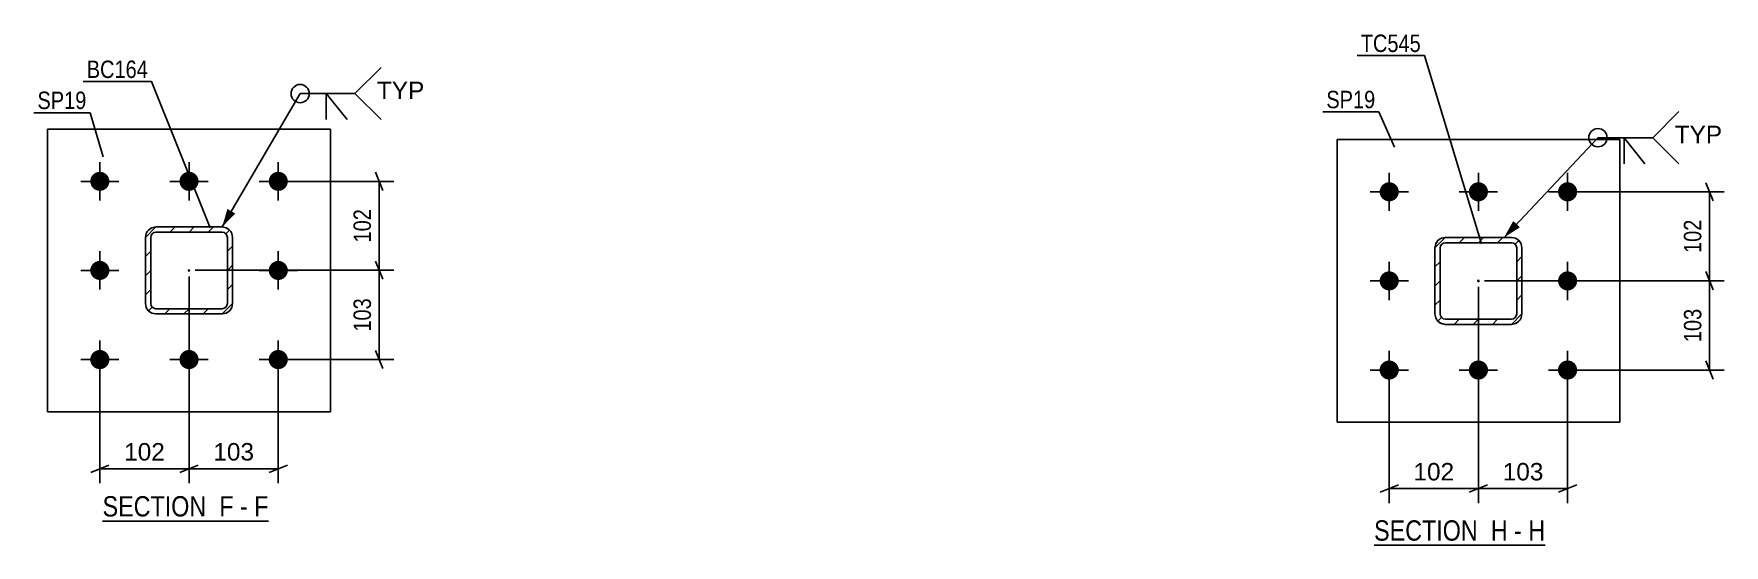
# Model space of a CAD drawing. Header units: millimetres. Extents: x -2250 to 594, y 0 to 1057.
# Drawn here: x -2250.4 to -1972.9, y 448.9 to 533 of the extents above; entities that cross this region are included whole.
import ezdxf

# ---------------------------------------------------------------- set-up
doc = ezdxf.new("R2010")
doc.units = ezdxf.units.MM
doc.linetypes.add('DXK_LINE_DOT2', pattern=[3.9198, 1.9599, -1.9599])
doc.linetypes.add('DXK_LINE_DOT3', pattern=[5.9187, 2.979, -0.9799, 0.9799, -0.9799])
doc.styles.add('Arial', font='ARIAL.TTF', dxfattribs={"height": 0.2})
doc.styles.add('Arial Narrow', font='ARIALN.TTF', dxfattribs={"height": 0.2})

# ---------------------------------------------------------------- blocks, each defined once
blk = doc.blocks.new('Unknown-761553754-16 - 1712')
at = {"color": 6, "linetype": 'Continuous'}
blk.add_line((-2239.12, 452.89), (-2211.9, 452.89), dxfattribs=at)
at = {"color": 0, "linetype": 'Continuous'}
blk.add_wipeout([(-2221.01, 453.64), (-2221.01, 457.14), (-2239.12, 457.14), (-2239.12, 453.64)], dxfattribs=at)
at = {"color": 7, "linetype": 'Continuous', "style": 'Arial Narrow'}
blk.add_text('SECTION ', height=3.34, dxfattribs=at).set_placement((-2239.12, 453.64))
at = {"color": 0, "linetype": 'Continuous'}
blk.add_wipeout([(-2217.62, 453.64), (-2217.62, 457.14), (-2219.96, 457.14), (-2219.96, 453.64)], dxfattribs=at)
blk.add_wipeout([(-2215.29, 453.64), (-2215.29, 457.14), (-2216.57, 457.14), (-2216.57, 453.64)], dxfattribs=at)
at = {"color": 7, "linetype": 'Continuous', "style": 'Arial Narrow'}
blk.add_text('F', height=3.34, dxfattribs=at).set_placement((-2219.96, 453.64))
at = {"color": 0, "linetype": 'Continuous'}
blk.add_wipeout([(-2211.9, 453.64), (-2211.9, 457.14), (-2214.24, 457.14), (-2214.24, 453.64)], dxfattribs=at)
at = {"color": 7, "linetype": 'Continuous', "style": 'Arial Narrow'}
for s, p in [('-', (-2216.57, 453.64)), ('F', (-2214.24, 453.64))]:
    blk.add_text(s, height=3.34, dxfattribs=at).set_placement(p)
blk = doc.blocks.new('Unknown-761553754-17 - 1375')
at = {"color": 6, "linetype": 'Continuous'}
blk.add_line((-2030.41, 448.92), (-2002.34, 448.92), dxfattribs=at)
at = {"color": 0, "linetype": 'Continuous'}
blk.add_wipeout([(-2012.3, 449.67), (-2012.3, 453.17), (-2030.41, 453.17), (-2030.41, 449.67)], dxfattribs=at)
at = {"color": 7, "linetype": 'Continuous', "style": 'Arial Narrow'}
blk.add_text('SECTION ', height=3.34, dxfattribs=at).set_placement((-2030.41, 449.67))
at = {"color": 0, "linetype": 'Continuous'}
blk.add_wipeout([(-2008.48, 449.67), (-2008.48, 453.17), (-2011.25, 453.17), (-2011.25, 449.67)], dxfattribs=at)
blk.add_wipeout([(-2006.15, 449.67), (-2006.15, 453.17), (-2007.43, 453.17), (-2007.43, 449.67)], dxfattribs=at)
at = {"color": 7, "linetype": 'Continuous', "style": 'Arial Narrow'}
blk.add_text('H', height=3.34, dxfattribs=at).set_placement((-2011.25, 449.67))
at = {"color": 0, "linetype": 'Continuous'}
blk.add_wipeout([(-2002.34, 449.67), (-2002.34, 453.17), (-2005.1, 453.17), (-2005.1, 449.67)], dxfattribs=at)
at = {"color": 7, "linetype": 'Continuous', "style": 'Arial Narrow'}
for s, p in [('H', (-2005.1, 449.67)), ('-', (-2007.43, 449.67))]:
    blk.add_text(s, height=3.34, dxfattribs=at).set_placement(p)
blk = doc.blocks.new('Part-761553754-1853 - 1712')
at = {"color": 2, "linetype": 'Continuous'}
for p, q in [((-2201.71, 517.28), (-2248.14, 517.28)), ((-2248.14, 517.28), (-2248.14, 470.85)), ((-2201.71, 517.28), (-2201.71, 470.85)), ((-2201.71, 470.85), (-2248.14, 470.85))]:
    blk.add_line(p, q, dxfattribs=at)
blk = doc.blocks.new('Part-761553754-1865 - 1712')
at = {"linetype": 'Continuous'}
h = blk.add_hatch(dxfattribs=at)
h.set_pattern_fill('', scale=0.7, style=0, pattern_type=0)
h.set_pattern_definition([(45, (-2230.3559, 501.2108), (-1.57154, 1.57154), [])])
h.paths.add_polyline_path([(-2219.5, 501.21), (-2230.36, 501.21), (-2231.01, 501.08), (-2231.57, 500.71), (-2231.94, 500.15), (-2232.07, 499.5), (-2232.07, 488.64), (-2231.94, 487.98), (-2231.57, 487.43), (-2231.01, 487.06), (-2230.36, 486.93), (-2219.5, 486.93), (-2218.84, 487.06), (-2218.29, 487.43), (-2217.91, 487.98), (-2217.78, 488.64), (-2217.78, 499.5), (-2217.91, 500.15), (-2218.29, 500.71), (-2218.84, 501.08)])
h.paths.add_polyline_path([(-2218.71, 499.82), (-2218.64, 499.5), (-2218.64, 488.64), (-2218.71, 488.31), (-2218.89, 488.03), (-2219.17, 487.85), (-2219.5, 487.78), (-2230.36, 487.78), (-2230.68, 487.85), (-2230.96, 488.03), (-2231.15, 488.31), (-2231.21, 488.64), (-2231.21, 499.5), (-2231.15, 499.82), (-2230.96, 500.1), (-2230.68, 500.29), (-2230.36, 500.35), (-2219.5, 500.35), (-2219.17, 500.29), (-2218.89, 500.1)])
blk.add_hatch(color=30, dxfattribs=at).paths.add_polyline_path([(-2224.93, 493.97, -1), (-2224.93, 494.17, -1)])
at = {"color": 7, "linetype": 'DXK_LINE_DOT2'}
for p, q in [((-2232.07, 499.5), (-2231.94, 500.15)), ((-2232.07, 488.64), (-2232.07, 499.5)), ((-2231.15, 499.82), (-2231.21, 499.5)), ((-2231.21, 488.64), (-2231.21, 499.5)), ((-2230.96, 500.1), (-2231.15, 499.82)), ((-2231.01, 501.08), (-2230.36, 501.21)), ((-2230.68, 500.29), (-2230.96, 500.1)), ((-2230.36, 500.35), (-2230.68, 500.29)), ((-2230.36, 501.21), (-2219.5, 501.21)), ((-2230.36, 500.35), (-2219.5, 500.35)), ((-2219.5, 501.21), (-2218.84, 501.08)), ((-2219.17, 500.29), (-2219.5, 500.35)), ((-2218.89, 500.1), (-2219.17, 500.29)), ((-2218.71, 499.82), (-2218.89, 500.1)), ((-2218.64, 499.5), (-2218.71, 499.82)), ((-2218.64, 488.64), (-2218.64, 499.5)), ((-2217.91, 500.15), (-2217.78, 499.5)), ((-2217.78, 488.64), (-2217.78, 499.5)), ((-2231.94, 487.98), (-2232.07, 488.64)), ((-2231.21, 488.64), (-2231.15, 488.31)), ((-2218.71, 488.31), (-2218.64, 488.64)), ((-2217.78, 488.64), (-2217.91, 487.98)), ((-2231.15, 488.31), (-2230.96, 488.03)), ((-2230.36, 486.93), (-2231.01, 487.06)), ((-2230.96, 488.03), (-2230.68, 487.85)), ((-2230.68, 487.85), (-2230.36, 487.78)), ((-2230.36, 487.78), (-2219.5, 487.78)), ((-2230.36, 486.93), (-2219.5, 486.93)), ((-2219.5, 487.78), (-2219.17, 487.85)), ((-2218.84, 487.06), (-2219.5, 486.93)), ((-2219.17, 487.85), (-2218.89, 488.03)), ((-2218.89, 488.03), (-2218.71, 488.31))]:
    blk.add_line(p, q, dxfattribs=at)
at = {"color": 2, "linetype": 'Continuous'}
for p, q in [((-2231.94, 500.15), (-2232.07, 499.5)), ((-2232.07, 499.5), (-2232.07, 499.5)), ((-2232.07, 488.64), (-2232.07, 499.5)), ((-2231.21, 499.5), (-2231.15, 499.82)), ((-2231.21, 499.5), (-2231.21, 499.5)), ((-2231.21, 488.64), (-2231.21, 499.5)), ((-2231.15, 499.82), (-2230.96, 500.1)), ((-2230.36, 501.21), (-2231.01, 501.08)), ((-2230.96, 500.1), (-2230.68, 500.29)), ((-2230.68, 500.29), (-2230.36, 500.35)), ((-2230.36, 501.21), (-2230.36, 501.21)), ((-2230.36, 501.21), (-2219.5, 501.21)), ((-2230.36, 500.35), (-2230.36, 500.35)), ((-2230.36, 500.35), (-2219.5, 500.35)), ((-2219.5, 501.21), (-2219.5, 501.21)), ((-2218.84, 501.08), (-2219.5, 501.21)), ((-2219.5, 500.35), (-2219.5, 500.35)), ((-2219.5, 500.35), (-2219.17, 500.29)), ((-2219.17, 500.29), (-2218.89, 500.1)), ((-2218.89, 500.1), (-2218.71, 499.82)), ((-2218.71, 499.82), (-2218.64, 499.5)), ((-2218.64, 499.5), (-2218.64, 499.5)), ((-2218.64, 488.64), (-2218.64, 499.5)), ((-2217.78, 499.5), (-2217.91, 500.15)), ((-2217.78, 499.5), (-2217.78, 499.5)), ((-2217.78, 488.64), (-2217.78, 499.5)), ((-2232.07, 488.64), (-2232.07, 488.64)), ((-2232.07, 488.64), (-2231.94, 487.98)), ((-2231.21, 488.64), (-2231.21, 488.64)), ((-2231.15, 488.31), (-2231.21, 488.64)), ((-2218.64, 488.64), (-2218.71, 488.31)), ((-2218.64, 488.64), (-2218.64, 488.64)), ((-2217.91, 487.98), (-2217.78, 488.64)), ((-2217.78, 488.64), (-2217.78, 488.64)), ((-2230.96, 488.03), (-2231.15, 488.31)), ((-2231.01, 487.06), (-2230.36, 486.93)), ((-2230.68, 487.85), (-2230.96, 488.03)), ((-2230.36, 487.78), (-2230.68, 487.85)), ((-2230.36, 487.78), (-2230.36, 487.78)), ((-2230.36, 487.78), (-2219.5, 487.78)), ((-2230.36, 486.93), (-2230.36, 486.93)), ((-2230.36, 486.93), (-2219.5, 486.93)), ((-2219.17, 487.85), (-2219.5, 487.78)), ((-2219.5, 487.78), (-2219.5, 487.78)), ((-2219.5, 486.93), (-2218.84, 487.06)), ((-2219.5, 486.93), (-2219.5, 486.93)), ((-2218.89, 488.03), (-2219.17, 487.85)), ((-2218.71, 488.31), (-2218.89, 488.03))]:
    blk.add_line(p, q, dxfattribs=at)
at = {"color": 7, "linetype": 'DXK_LINE_DOT3'}
blk.add_line((-2224.93, 494.07), (-2224.93, 494.07), dxfattribs=at)
at = {"color": 30, "linetype": 'DXK_LINE_DOT3'}
blk.add_line((-2224.93, 494.07), (-2224.93, 494.07), dxfattribs=at)
at = {"color": 30, "linetype": 'Continuous'}
blk.add_circle((-2224.93, 494.07), 0.1, dxfattribs=at)
at = {"color": 7, "linetype": 'DXK_LINE_DOT2'}
for centre, start, end in [((-2230.36, 499.5), 112.5008, 157.5008), ((-2219.5, 499.5), 22.5008, 67.5008), ((-2230.36, 488.64), 202.5008, 247.5008), ((-2219.5, 488.64), 292.5008, 337.5008)]:
    blk.add_arc(centre, 1.71, start, end, dxfattribs=at)
at = {"color": 2, "linetype": 'Continuous'}
for centre, start, end in [((-2230.36, 499.5), 112.5008, 157.5008), ((-2219.5, 499.5), 22.5008, 67.5008), ((-2230.36, 488.64), 202.5008, 247.5008), ((-2219.5, 488.64), 292.5008, 337.5008)]:
    blk.add_arc(centre, 1.71, start, end, dxfattribs=at)
blk = doc.blocks.new('Bolt-761553754-1889 - 1712')
at = {"linetype": 'Continuous'}
for points in [[(-2239.57, 507.14, -1), (-2239.57, 510.28, -1)], [(-2224.93, 507.14, -1), (-2224.93, 510.28, -1)], [(-2210.28, 507.14, -1), (-2210.28, 510.28, -1)], [(-2239.57, 492.5, -1), (-2239.57, 495.64, -1)], [(-2210.28, 492.5, -1), (-2210.28, 495.64, -1)], [(-2239.57, 477.85, -1), (-2239.57, 481, -1)], [(-2224.93, 477.85, -1), (-2224.93, 481, -1)], [(-2210.28, 477.85, -1), (-2210.28, 481, -1)]]:
    blk.add_hatch(color=1, dxfattribs=at).paths.add_polyline_path(points)
at = {"color": 1, "linetype": 'Continuous'}
for p, q in [((-2239.57, 511.85), (-2239.57, 505.57)), ((-2224.93, 511.85), (-2224.93, 505.57)), ((-2210.28, 511.85), (-2210.28, 505.57)), ((-2236.43, 508.71), (-2242.71, 508.71)), ((-2221.78, 508.71), (-2228.07, 508.71)), ((-2207.14, 508.71), (-2213.43, 508.71)), ((-2239.57, 497.21), (-2239.57, 490.92)), ((-2210.28, 497.21), (-2210.28, 490.93)), ((-2236.43, 494.07), (-2242.71, 494.07)), ((-2207.14, 494.07), (-2213.43, 494.07)), ((-2239.57, 482.57), (-2239.57, 476.28)), ((-2224.93, 482.57), (-2224.93, 476.28)), ((-2210.28, 482.57), (-2210.28, 476.28)), ((-2236.43, 479.42), (-2242.71, 479.42)), ((-2221.78, 479.43), (-2228.07, 479.43)), ((-2207.14, 479.43), (-2213.43, 479.43))]:
    blk.add_line(p, q, dxfattribs=at)
blk = doc.blocks.new('Part-761553754-1522 - 1375')
at = {"linetype": 'Continuous'}
h = blk.add_hatch(dxfattribs=at)
h.set_pattern_fill('', scale=0.7, style=0, pattern_type=0)
h.set_pattern_definition([(45, (-2018.7178, 499.4912), (-1.57154, 1.57154), [])])
h.paths.add_polyline_path([(-2007.86, 499.49), (-2018.72, 499.49), (-2019.37, 499.36), (-2019.93, 498.99), (-2020.3, 498.43), (-2020.43, 497.78), (-2020.43, 486.92), (-2020.3, 486.26), (-2019.93, 485.71), (-2019.37, 485.34), (-2018.72, 485.21), (-2007.86, 485.21), (-2007.2, 485.34), (-2006.65, 485.71), (-2006.28, 486.26), (-2006.15, 486.92), (-2006.15, 497.78), (-2006.28, 498.43), (-2006.65, 498.99), (-2007.2, 499.36)])
h.paths.add_polyline_path([(-2007.07, 498.11), (-2007, 497.78), (-2007, 486.92), (-2007.07, 486.59), (-2007.25, 486.31), (-2007.53, 486.13), (-2007.86, 486.06), (-2018.72, 486.06), (-2019.05, 486.13), (-2019.32, 486.31), (-2019.51, 486.59), (-2019.57, 486.92), (-2019.57, 497.78), (-2019.51, 498.1), (-2019.32, 498.38), (-2019.05, 498.57), (-2018.72, 498.63), (-2007.86, 498.63), (-2007.53, 498.57), (-2007.25, 498.38)])
blk.add_hatch(color=30, dxfattribs=at).paths.add_polyline_path([(-2013.29, 492.25, -1), (-2013.29, 492.45, -1)])
at = {"color": 7, "linetype": 'DXK_LINE_DOT2'}
for p, q in [((-2019.37, 499.36), (-2018.72, 499.49)), ((-2018.72, 499.49), (-2007.86, 499.49)), ((-2007.86, 499.49), (-2007.2, 499.36)), ((-2020.43, 497.78), (-2020.3, 498.43)), ((-2020.43, 486.92), (-2020.43, 497.78)), ((-2019.51, 498.1), (-2019.57, 497.78)), ((-2019.57, 486.92), (-2019.57, 497.78)), ((-2019.32, 498.38), (-2019.51, 498.1)), ((-2019.05, 498.57), (-2019.32, 498.38)), ((-2018.72, 498.63), (-2019.05, 498.57)), ((-2018.72, 498.63), (-2007.86, 498.63)), ((-2007.53, 498.57), (-2007.86, 498.63)), ((-2007.25, 498.38), (-2007.53, 498.57)), ((-2007.07, 498.11), (-2007.25, 498.38)), ((-2007, 497.78), (-2007.07, 498.11)), ((-2007, 486.92), (-2007, 497.78)), ((-2006.28, 498.43), (-2006.15, 497.78)), ((-2006.15, 486.92), (-2006.15, 497.78)), ((-2020.3, 486.26), (-2020.43, 486.92)), ((-2019.57, 486.92), (-2019.51, 486.59)), ((-2019.51, 486.59), (-2019.32, 486.31)), ((-2019.32, 486.31), (-2019.05, 486.13)), ((-2019.05, 486.13), (-2018.72, 486.06)), ((-2018.72, 486.06), (-2007.86, 486.06)), ((-2007.86, 486.06), (-2007.53, 486.13)), ((-2007.53, 486.13), (-2007.25, 486.31)), ((-2007.25, 486.31), (-2007.07, 486.59)), ((-2007.07, 486.59), (-2007, 486.92)), ((-2006.15, 486.92), (-2006.28, 486.26)), ((-2018.72, 485.21), (-2019.37, 485.34)), ((-2018.72, 485.21), (-2007.86, 485.21)), ((-2007.2, 485.34), (-2007.86, 485.21))]:
    blk.add_line(p, q, dxfattribs=at)
at = {"color": 2, "linetype": 'Continuous'}
for p, q in [((-2018.72, 499.49), (-2019.37, 499.36)), ((-2018.72, 499.49), (-2018.72, 499.49)), ((-2018.72, 499.49), (-2007.86, 499.49)), ((-2007.86, 499.49), (-2007.86, 499.49)), ((-2007.2, 499.36), (-2007.86, 499.49)), ((-2020.3, 498.43), (-2020.43, 497.78)), ((-2020.43, 497.78), (-2020.43, 497.78)), ((-2020.43, 486.92), (-2020.43, 497.78)), ((-2019.57, 497.78), (-2019.51, 498.1)), ((-2019.57, 497.78), (-2019.57, 497.78)), ((-2019.57, 486.92), (-2019.57, 497.78)), ((-2019.51, 498.1), (-2019.32, 498.38)), ((-2019.32, 498.38), (-2019.05, 498.57)), ((-2019.05, 498.57), (-2018.72, 498.63)), ((-2018.72, 498.63), (-2018.72, 498.63)), ((-2018.72, 498.63), (-2007.86, 498.63)), ((-2007.86, 498.63), (-2007.86, 498.63)), ((-2007.86, 498.63), (-2007.53, 498.57)), ((-2007.53, 498.57), (-2007.25, 498.38)), ((-2007.25, 498.38), (-2007.07, 498.11)), ((-2007.07, 498.11), (-2007, 497.78)), ((-2007, 497.78), (-2007, 497.78)), ((-2007, 486.92), (-2007, 497.78)), ((-2006.15, 497.78), (-2006.28, 498.43)), ((-2006.15, 497.78), (-2006.15, 497.78)), ((-2006.15, 486.92), (-2006.15, 497.78)), ((-2020.43, 486.92), (-2020.43, 486.92)), ((-2020.43, 486.92), (-2020.3, 486.26)), ((-2019.57, 486.92), (-2019.57, 486.92)), ((-2019.51, 486.59), (-2019.57, 486.92)), ((-2019.32, 486.31), (-2019.51, 486.59)), ((-2019.05, 486.13), (-2019.32, 486.31)), ((-2018.72, 486.06), (-2019.05, 486.13)), ((-2018.72, 486.06), (-2018.72, 486.06)), ((-2018.72, 486.06), (-2007.86, 486.06)), ((-2007.53, 486.13), (-2007.86, 486.06)), ((-2007.86, 486.06), (-2007.86, 486.06)), ((-2007.25, 486.31), (-2007.53, 486.13)), ((-2007.07, 486.59), (-2007.25, 486.31)), ((-2007, 486.92), (-2007.07, 486.59)), ((-2007, 486.92), (-2007, 486.92)), ((-2006.28, 486.26), (-2006.15, 486.92)), ((-2006.15, 486.92), (-2006.15, 486.92)), ((-2019.37, 485.34), (-2018.72, 485.21)), ((-2018.72, 485.21), (-2018.72, 485.21)), ((-2018.72, 485.21), (-2007.86, 485.21)), ((-2007.86, 485.21), (-2007.2, 485.34)), ((-2007.86, 485.21), (-2007.86, 485.21))]:
    blk.add_line(p, q, dxfattribs=at)
at = {"color": 7, "linetype": 'DXK_LINE_DOT3'}
blk.add_line((-2013.29, 492.35), (-2013.29, 492.35), dxfattribs=at)
at = {"color": 30, "linetype": 'DXK_LINE_DOT3'}
blk.add_line((-2013.29, 492.35), (-2013.29, 492.35), dxfattribs=at)
at = {"color": 30, "linetype": 'Continuous'}
blk.add_circle((-2013.29, 492.35), 0.1, dxfattribs=at)
at = {"color": 7, "linetype": 'DXK_LINE_DOT2'}
for centre, start, end in [((-2018.72, 497.78), 112.5008, 157.5008), ((-2007.86, 497.78), 22.5008, 67.5008), ((-2018.72, 486.92), 202.5008, 247.5008), ((-2007.86, 486.92), 292.5008, 337.5008)]:
    blk.add_arc(centre, 1.71, start, end, dxfattribs=at)
at = {"color": 2, "linetype": 'Continuous'}
for centre, start, end in [((-2018.72, 497.78), 112.5008, 157.5008), ((-2007.86, 497.78), 22.5008, 67.5008), ((-2018.72, 486.92), 202.5008, 247.5008), ((-2007.86, 486.92), 292.5008, 337.5008)]:
    blk.add_arc(centre, 1.71, start, end, dxfattribs=at)
blk = doc.blocks.new('Bolt-761553754-1602 - 1375')
at = {"linetype": 'Continuous'}
for points in [[(-2027.93, 505.42, -1), (-2027.93, 508.56, -1)], [(-2013.29, 505.42, -1), (-2013.29, 508.56, -1)], [(-1998.65, 505.42, -1), (-1998.65, 508.56, -1)], [(-2027.93, 490.78, -1), (-2027.93, 493.92, -1)], [(-1998.65, 490.78, -1), (-1998.65, 493.92, -1)], [(-2027.93, 476.13, -1), (-2027.93, 479.28, -1)], [(-2013.29, 476.13, -1), (-2013.29, 479.28, -1)], [(-1998.65, 476.13, -1), (-1998.65, 479.28, -1)]]:
    blk.add_hatch(color=1, dxfattribs=at).paths.add_polyline_path(points)
at = {"color": 1, "linetype": 'Continuous'}
for p, q in [((-2027.93, 510.13), (-2027.93, 503.85)), ((-2013.29, 510.13), (-2013.29, 503.85)), ((-1998.65, 510.13), (-1998.65, 503.85)), ((-2024.79, 506.99), (-2031.08, 506.99)), ((-2010.15, 506.99), (-2016.43, 506.99)), ((-1995.5, 506.99), (-2001.79, 506.99)), ((-2027.93, 495.49), (-2027.93, 489.21)), ((-1998.65, 495.49), (-1998.65, 489.21)), ((-2024.79, 492.35), (-2031.07, 492.35)), ((-1995.5, 492.35), (-2001.79, 492.35)), ((-2027.93, 480.85), (-2027.93, 474.56)), ((-2013.29, 480.85), (-2013.29, 474.56)), ((-1998.65, 480.85), (-1998.65, 474.56)), ((-2024.79, 477.71), (-2031.07, 477.71)), ((-2010.15, 477.71), (-2016.43, 477.71)), ((-1995.5, 477.71), (-2001.79, 477.71))]:
    blk.add_line(p, q, dxfattribs=at)
blk = doc.blocks.new('Part-761553754-1538 - 1375')
at = {"color": 2, "linetype": 'Continuous'}
for p, q in [((-1990.08, 515.56), (-2036.5, 515.56)), ((-2036.5, 515.56), (-2036.5, 469.13)), ((-1990.08, 515.56), (-1990.07, 469.13)), ((-1990.07, 469.13), (-2036.5, 469.13))]:
    blk.add_line(p, q, dxfattribs=at)
blk = doc.blocks.new('StraightDimension-761553754-1945 - 1712')
at = {"color": 7, "linetype": 'Continuous'}
for p, q in [((-2224.93, 493.07), (-2224.93, 459.09)), ((-2210.28, 478.43), (-2210.28, 459.09)), ((-2223.43, 462.09), (-2226.43, 460.89)), ((-2224.93, 461.49), (-2210.28, 461.49)), ((-2211.78, 460.89), (-2208.78, 462.09))]:
    blk.add_line(p, q, dxfattribs=at)
at = {"color": 0}
blk.add_wipeout([(-2213.67, 462.24), (-2213.67, 466.44), (-2221.54, 466.44), (-2221.54, 462.24)], dxfattribs=at)
at = {"color": 3, "style": 'Arial'}
blk.add_text('103', height=2.865, dxfattribs=at).set_placement((-2220.94, 462.84))
blk = doc.blocks.new('StraightDimension-761553754-1955 - 1712')
at = {"color": 7, "linetype": 'Continuous'}
for p, q in [((-2224.93, 493.07), (-2224.93, 459.09)), ((-2239.57, 478.42), (-2239.57, 459.09)), ((-2238.07, 462.09), (-2241.07, 460.89)), ((-2239.57, 461.49), (-2224.93, 461.49)), ((-2226.43, 460.89), (-2223.43, 462.09))]:
    blk.add_line(p, q, dxfattribs=at)
at = {"color": 0}
blk.add_wipeout([(-2228.31, 462.24), (-2228.31, 466.44), (-2236.18, 466.44), (-2236.18, 462.24)], dxfattribs=at)
at = {"color": 3, "style": 'Arial'}
blk.add_text('102', height=2.865, dxfattribs=at).set_placement((-2235.58, 462.84))
blk = doc.blocks.new('StraightDimension-761553754-1966 - 1712')
at = {"color": 7, "linetype": 'Continuous'}
for p, q in [((-2209.28, 508.71), (-2191.32, 508.71)), ((-2193.12, 507.21), (-2194.32, 510.21)), ((-2193.72, 494.11), (-2193.72, 508.71)), ((-2223.93, 494.11), (-2191.32, 494.11)), ((-2194.32, 495.61), (-2193.12, 492.61))]:
    blk.add_line(p, q, dxfattribs=at)
at = {"color": 0}
blk.add_wipeout([(-2194.47, 504.75), (-2198.67, 504.75), (-2198.67, 498.07), (-2194.47, 498.07)], dxfattribs=at)
at = {"color": 3, "style": 'Arial Narrow'}
blk.add_text('102', height=2.863, rotation=90.0002, dxfattribs=at).set_placement((-2195.07, 498.67))
blk = doc.blocks.new('StraightDimension-761553754-1974 - 1712')
at = {"color": 7, "linetype": 'Continuous'}
for p, q in [((-2223.93, 494.11), (-2191.32, 494.11)), ((-2193.12, 492.61), (-2194.32, 495.61)), ((-2193.72, 479.43), (-2193.72, 494.11)), ((-2194.32, 480.93), (-2193.12, 477.93)), ((-2209.28, 479.43), (-2191.32, 479.43))]:
    blk.add_line(p, q, dxfattribs=at)
at = {"color": 0}
blk.add_wipeout([(-2194.47, 490.11), (-2198.67, 490.11), (-2198.67, 483.42), (-2194.47, 483.42)], dxfattribs=at)
at = {"color": 3, "style": 'Arial Narrow'}
blk.add_text('103', height=2.863, rotation=90.0002, dxfattribs=at).set_placement((-2195.07, 484.02))
blk = doc.blocks.new('StraightDimension-761553754-1622 - 1375')
at = {"color": 7, "linetype": 'Continuous'}
for p, q in [((-2012.29, 492.37), (-1972.95, 492.37)), ((-1974.75, 490.87), (-1975.95, 493.87)), ((-1975.35, 477.71), (-1975.35, 492.37)), ((-1997.65, 477.71), (-1972.95, 477.71)), ((-1975.95, 479.21), (-1974.75, 476.21))]:
    blk.add_line(p, q, dxfattribs=at)
at = {"color": 0}
blk.add_wipeout([(-1976.1, 488.38), (-1980.3, 488.38), (-1980.3, 481.69), (-1976.1, 481.69)], dxfattribs=at)
at = {"color": 3, "style": 'Arial Narrow'}
blk.add_text('103', height=2.863, rotation=90.0002, dxfattribs=at).set_placement((-1976.7, 482.29))
blk = doc.blocks.new('StraightDimension-761553754-1635 - 1375')
at = {"color": 7, "linetype": 'Continuous'}
for p, q in [((-1974.75, 505.49), (-1975.95, 508.49)), ((-1997.65, 506.99), (-1972.95, 506.99)), ((-1975.35, 492.37), (-1975.35, 506.99)), ((-2012.29, 492.37), (-1972.95, 492.37)), ((-1975.95, 493.87), (-1974.75, 490.87))]:
    blk.add_line(p, q, dxfattribs=at)
at = {"color": 0}
blk.add_wipeout([(-1976.1, 503.02), (-1980.3, 503.02), (-1980.3, 496.34), (-1976.1, 496.34)], dxfattribs=at)
at = {"color": 3, "style": 'Arial Narrow'}
blk.add_text('102', height=2.863, rotation=90.0002, dxfattribs=at).set_placement((-1976.7, 496.94))
blk = doc.blocks.new('StraightDimension-761553754-1645 - 1375')
at = {"color": 7, "linetype": 'Continuous'}
for p, q in [((-2013.29, 491.35), (-2013.29, 455.82)), ((-2027.93, 476.71), (-2027.93, 455.82)), ((-2026.43, 458.82), (-2029.43, 457.62)), ((-2027.93, 458.22), (-2013.29, 458.22)), ((-2014.79, 457.62), (-2011.79, 458.82))]:
    blk.add_line(p, q, dxfattribs=at)
at = {"color": 0}
blk.add_wipeout([(-2016.68, 458.97), (-2016.68, 463.17), (-2024.55, 463.17), (-2024.55, 458.97)], dxfattribs=at)
at = {"color": 3, "style": 'Arial'}
blk.add_text('102', height=2.865, dxfattribs=at).set_placement((-2023.95, 459.57))
blk = doc.blocks.new('StraightDimension-761553754-1656 - 1375')
at = {"color": 7, "linetype": 'Continuous'}
for p, q in [((-2013.29, 491.35), (-2013.29, 455.82)), ((-1998.65, 476.71), (-1998.65, 455.82)), ((-2011.79, 458.82), (-2014.79, 457.62)), ((-2013.29, 458.22), (-1998.65, 458.22)), ((-2000.15, 457.62), (-1997.15, 458.82))]:
    blk.add_line(p, q, dxfattribs=at)
at = {"color": 0}
blk.add_wipeout([(-2002.03, 458.97), (-2002.03, 463.17), (-2009.9, 463.17), (-2009.9, 458.97)], dxfattribs=at)
at = {"color": 3, "style": 'Arial'}
blk.add_text('103', height=2.865, dxfattribs=at).set_placement((-2009.3, 459.57))
blk = doc.blocks.new('Mark-761553754-1861 - 1712')
at = {"color": 0}
blk.add_wipeout([(-2231.67, 525.69), (-2231.67, 528.69), (-2241.72, 528.69), (-2241.72, 525.69)], dxfattribs=at)
blk.add_wipeout([(-2231.67, 525.69), (-2231.67, 528.69), (-2241.72, 528.69), (-2241.72, 525.69)], dxfattribs=at)
at = {"color": 30, "linetype": 'Continuous'}
for p in [(-2242.32, 525.09), (-2221.46, 501.06)]:
    blk.add_line(p, (-2231.07, 525.09), dxfattribs=at)
at = {"color": 3, "style": 'Arial Narrow'}
blk.add_text('BC164', height=2.863, dxfattribs=at).set_placement((-2241.72, 525.69))
blk = doc.blocks.new('Mark-761553754-1849 - 1712')
at = {"color": 0}
blk.add_wipeout([(-2241.77, 520.59), (-2241.77, 523.59), (-2249.81, 523.59), (-2249.81, 520.59)], dxfattribs=at)
blk.add_wipeout([(-2241.77, 520.59), (-2241.77, 523.59), (-2249.81, 523.59), (-2249.81, 520.59)], dxfattribs=at)
at = {"color": 30, "linetype": 'Continuous'}
for p in [(-2250.41, 519.99), (-2239.02, 512.71)]:
    blk.add_line(p, (-2241.17, 519.99), dxfattribs=at)
at = {"color": 3, "style": 'Arial Narrow'}
blk.add_text('SP19', height=2.863, dxfattribs=at).set_placement((-2249.81, 520.59))
blk = doc.blocks.new('WeldMark-761553754-1982 - 1712')
at = {"linetype": 'Continuous'}
blk.add_hatch(color=30, dxfattribs=at).paths.add_polyline_path([(-2217.34, 503.42), (-2219.5, 501.21), (-2218.63, 504.18)])
at = {"color": 30, "linetype": 'Continuous'}
for p, q in [((-2219.5, 501.21), (-2206.69, 523.13)), ((-2206.69, 523.13), (-2197.69, 523.13))]:
    blk.add_line(p, q, dxfattribs=at)
at = {"color": 3, "linetype": 'Continuous'}
for q in [(-2198.97, 518.85), (-2202.4, 518.85)]:
    blk.add_line((-2202.4, 523.13), q, dxfattribs=at)
for start, end in [(90, 270), (270, 90)]:
    blk.add_arc((-2206.69, 523.13), 1.5, start, end, dxfattribs=at)
at = {"color": 0, "linetype": 'Continuous'}
blk.add_wipeout([(-2186.31, 522.23), (-2186.31, 525.23), (-2194.09, 525.23), (-2194.09, 522.23)], dxfattribs=at)
blk.add_wipeout([(-2186.31, 522.23), (-2186.31, 525.23), (-2194.09, 525.23), (-2194.09, 522.23)], dxfattribs=at)
at = {"color": 3, "linetype": 'Continuous'}
for q in [(-2193.4, 527.42), (-2193.4, 518.85)]:
    blk.add_line((-2197.69, 523.13), q, dxfattribs=at)
at = {"color": 3, "linetype": 'Continuous', "style": 'Arial'}
blk.add_text('TYP', height=2.865, dxfattribs=at).set_placement((-2194.09, 522.23))
blk = doc.blocks.new('Mark-761553754-1534 - 1375')
at = {"color": 0}
blk.add_wipeout([(-2030.21, 520.72), (-2030.21, 523.72), (-2038.25, 523.72), (-2038.25, 520.72)], dxfattribs=at)
blk.add_wipeout([(-2030.21, 520.72), (-2030.21, 523.72), (-2038.25, 523.72), (-2038.25, 520.72)], dxfattribs=at)
at = {"color": 30, "linetype": 'Continuous'}
for p in [(-2038.85, 520.12), (-2027.04, 514.3)]:
    blk.add_line(p, (-2029.61, 520.12), dxfattribs=at)
at = {"color": 3, "style": 'Arial Narrow'}
blk.add_text('SP19', height=2.863, dxfattribs=at).set_placement((-2038.25, 520.72))
blk = doc.blocks.new('Mark-761553754-1517 - 1375')
at = {"color": 0}
blk.add_wipeout([(-2022.73, 529.96), (-2022.73, 532.96), (-2032.6, 532.96), (-2032.6, 529.96)], dxfattribs=at)
blk.add_wipeout([(-2022.73, 529.96), (-2022.73, 532.96), (-2032.6, 532.96), (-2032.6, 529.96)], dxfattribs=at)
at = {"color": 30, "linetype": 'Continuous'}
for p in [(-2033.2, 529.36), (-2012.79, 498.44)]:
    blk.add_line(p, (-2022.13, 529.36), dxfattribs=at)
at = {"color": 3, "style": 'Arial Narrow'}
blk.add_text('TC545', height=2.863, dxfattribs=at).set_placement((-2032.6, 529.96))
blk = doc.blocks.new('WeldMark-761553754-1665 - 1375')
at = {"linetype": 'Continuous'}
blk.add_hatch(color=30, dxfattribs=at).paths.add_polyline_path([(-2006.47, 501.16), (-2009.08, 499.49), (-2007.57, 502.19)])
at = {"color": 30, "linetype": 'Continuous'}
for p, q in [((-2009.08, 499.49), (-1993.67, 515.88)), ((-1993.67, 515.88), (-1984.67, 515.88))]:
    blk.add_line(p, q, dxfattribs=at)
at = {"color": 3, "linetype": 'Continuous'}
for q in [(-1985.96, 511.59), (-1989.39, 511.59)]:
    blk.add_line((-1989.39, 515.88), q, dxfattribs=at)
for start, end in [(90, 270), (270, 90)]:
    blk.add_arc((-1993.67, 515.88), 1.5, start, end, dxfattribs=at)
at = {"color": 0, "linetype": 'Continuous'}
blk.add_wipeout([(-1973.3, 514.98), (-1973.3, 517.98), (-1981.07, 517.98), (-1981.07, 514.98)], dxfattribs=at)
blk.add_wipeout([(-1973.3, 514.98), (-1973.3, 517.98), (-1981.07, 517.98), (-1981.07, 514.98)], dxfattribs=at)
at = {"color": 3, "linetype": 'Continuous'}
for q in [(-1980.39, 520.16), (-1980.39, 511.59)]:
    blk.add_line((-1984.67, 515.88), q, dxfattribs=at)
at = {"color": 3, "linetype": 'Continuous', "style": 'Arial'}
blk.add_text('TYP', height=2.865, dxfattribs=at).set_placement((-1981.07, 514.98))

msp = doc.modelspace()

# ---------------------------------------------------------------- block references
for name in ['Part-761553754-1853 - 1712', 'Part-761553754-1538 - 1375', 'Bolt-761553754-1889 - 1712', 'Bolt-761553754-1602 - 1375', 'Part-761553754-1865 - 1712', 'Part-761553754-1522 - 1375', 'Unknown-761553754-16 - 1712', 'Unknown-761553754-17 - 1375']:
    msp.add_blockref(name, (0, 0))

# ---------------------------------------------------------------- next in the draw order: block references
for name in ['Mark-761553754-1534 - 1375', 'StraightDimension-761553754-1945 - 1712', 'StraightDimension-761553754-1622 - 1375']:
    msp.add_blockref(name, (0, 0))

# ---------------------------------------------------------------- next in the draw order: block references
for name in ['StraightDimension-761553754-1635 - 1375', 'StraightDimension-761553754-1955 - 1712']:
    msp.add_blockref(name, (0, 0))

# ---------------------------------------------------------------- next in the draw order: block references
for name in ['Mark-761553754-1517 - 1375', 'WeldMark-761553754-1665 - 1375', 'StraightDimension-761553754-1966 - 1712', 'StraightDimension-761553754-1645 - 1375']:
    msp.add_blockref(name, (0, 0))

# ---------------------------------------------------------------- next in the draw order: block references
for name in ['Mark-761553754-1861 - 1712', 'WeldMark-761553754-1982 - 1712', 'StraightDimension-761553754-1974 - 1712', 'StraightDimension-761553754-1656 - 1375']:
    msp.add_blockref(name, (0, 0))

# ---------------------------------------------------------------- next in the draw order: block references
msp.add_blockref('Mark-761553754-1849 - 1712', (0, 0))

doc.saveas('drawing.dxf')
